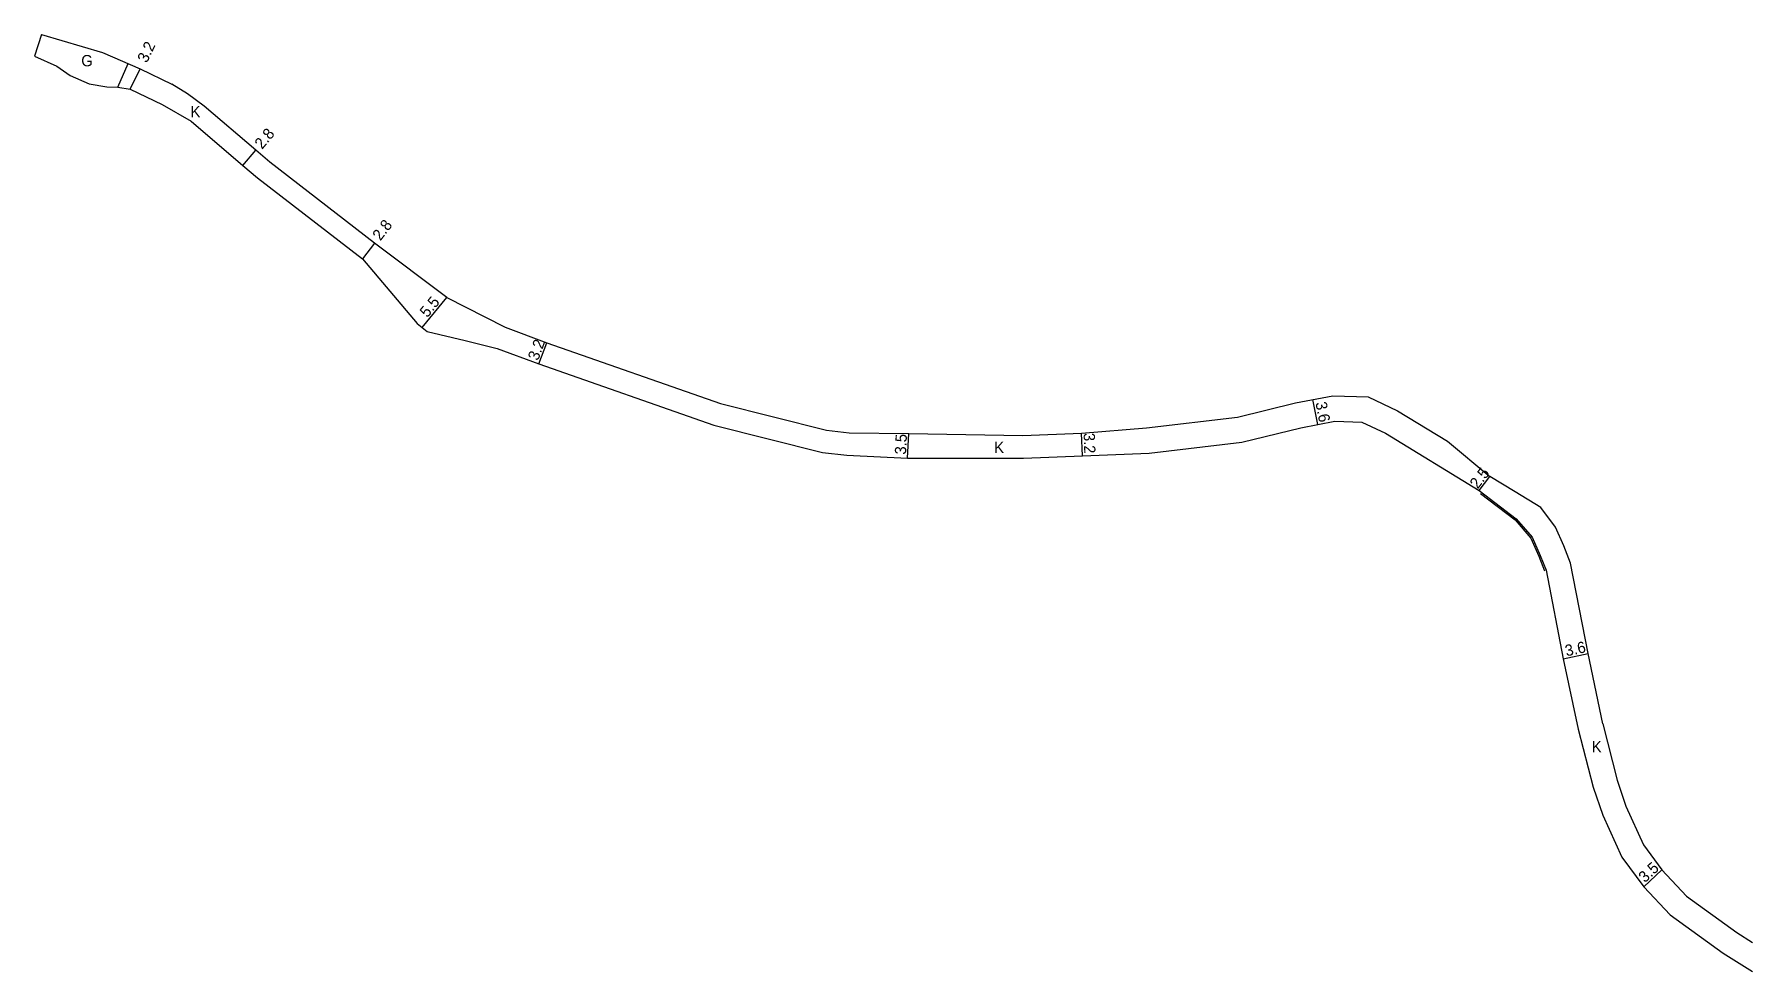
# Model space of a CAD drawing. Header units: metres. Extents: x -7200 to -4000, y -101400 to -99000.
# Drawn here: x -6643.2 to -6400, y -101064.2 to -100931.5 of the extents above; entities that cross this region are included whole.
import ezdxf

# ---------------------------------------------------------------- set-up
doc = ezdxf.new("R2010")
doc.units = ezdxf.units.M
doc.header["$LTSCALE"] = 2.5
for name, color, linetype in [('幅員', 7, 'Continuous'), ('歩道・分離帯・安全施設', 7, 'Continuous'), ('舗装', 7, 'Continuous'), ('道路', 7, 'Continuous')]:
    doc.layers.add(name, color=color, linetype=linetype)
doc.styles.get("Standard").update_dxf_attribs({"font": ''})
doc.styles.get('Standard').set_extended_font_data('@MS PGothic')

msp = doc.modelspace()

# ---------------------------------------------------------------- texts
at = {"layer": '幅員'}
for s, rotation, p in [('3.2', 64.3537, (-6627.29, -100935.6)), ('2.8', 49.8649, (-6610.98, -100947.82)), ('2.8', 52.3065, (-6594.24, -100960.78)), ('5.5', 50.5929, (-6587.59, -100971.65)), ('3.2', 69.4734, (-6571.93, -100977.75)), ('3.6', 280.9161, (-6461.89, -100983.63)), ('3.5', 87.2001, (-6519.84, -100990.98)), ('3.2', 272.1395, (-6494.71, -100987.92)), ('2.5', 52.5128, (-6438.91, -100995.91)), ('3.6', 11.9705, (-6426.36, -101019.53)), ('3.5', 43.4107, (-6415.24, -101051.65))]:
    msp.add_text(s, height=1.6, rotation=rotation, dxfattribs=at).set_placement(p)
at = {"layer": '舗装'}
for s, p in [('G', (-6636.58, -100935.99)), ('K', (-6621.11, -100943.21)), ('K', (-6507.35, -100990.74)), ('K', (-6422.77, -101033.11))]:
    msp.add_text(s, height=1.6, dxfattribs=at).set_placement(p)

# ---------------------------------------------------------------- linework, layer by layer
at = {"layer": '幅員'}
for points in [[(-6629.64, -100939.23), (-6628.25, -100936.35)], [(-6613.69, -100950.03), (-6611.89, -100947.88)], [(-6595.08, -100961.01), (-6596.79, -100963.23)], [(-6588.33, -100972.95), (-6584.84, -100968.7)], [(-6571.81, -100978.13), (-6570.69, -100975.13)], [(-6461.55, -100986.69), (-6462.23, -100983.16)], [(-6519.61, -100991.46), (-6519.44, -100987.97)], [(-6494.86, -100991.11), (-6494.98, -100987.92)], [(-6438.7, -100996.04), (-6437.18, -100994.05)], [(-6426.82, -101019.89), (-6423.3, -101019.14)], [(-6415.41, -101052.15), (-6412.87, -101049.75)]]:
    msp.add_lwpolyline(points, dxfattribs=at)
at = {"layer": '歩道・分離帯・安全施設'}
msp.add_lwpolyline([(-6438.52, -100996.45), (-6433.63, -101000.2), (-6431.38, -101002.77), (-6430.26, -101005.34), (-6429.44, -101007.42)], dxfattribs=at)
at = {"layer": '舗装'}
msp.add_lwpolyline([(-6631.39, -100938.93), (-6629.96, -100935.61)], dxfattribs=at)
at = {"layer": '道路'}
for points in [[(-6642.19, -100931.47), (-6643.22, -100934.53)], [(-6642.19, -100931.47), (-6633.57, -100934.05), (-6628.25, -100936.35), (-6623.74, -100938.52)], [(-6643.22, -100934.53), (-6640.04, -100935.96), (-6638.17, -100937.31), (-6635.48, -100938.48), (-6632.97, -100938.89), (-6631.39, -100938.93), (-6629.64, -100939.23), (-6625.12, -100941.4), (-6621.02, -100943.74), (-6613.69, -100950.03), (-6611.64, -100951.76), (-6596.79, -100963.23), (-6589.02, -100972.38), (-6587.64, -100973.51), (-6582.25, -100974.8), (-6577.7, -100975.93), (-6571.81, -100978.13), (-6547.02, -100986.79), (-6531.68, -100990.66), (-6528.23, -100991.04), (-6519.61, -100991.46), (-6503.23, -100991.44), (-6494.86, -100991.11), (-6485.4, -100990.74), (-6472.28, -100989.21), (-6463.94, -100987.16), (-6459.15, -100986.23), (-6455.3, -100986.35), (-6451.98, -100987.92), (-6438.7, -100996.04), (-6433.48, -101000.04), (-6431.2, -101002.65), (-6430.06, -101005.25), (-6429.23, -101007.34), (-6426.82, -101019.89), (-6424.71, -101029.83), (-6422.55, -101038.06), (-6421.2, -101042.02), (-6418.51, -101047.96), (-6415.41, -101052.15), (-6411.67, -101056.1), (-6404.19, -101061.53), (-6400, -101064.15)], [(-6584.84, -100968.7), (-6595.08, -100961.01), (-6609.88, -100949.58), (-6611.89, -100947.88), (-6619.19, -100941.62), (-6621.52, -100939.87), (-6623.74, -100938.52)], [(-6584.84, -100968.7), (-6579.46, -100971.44), (-6576.58, -100972.93), (-6570.69, -100975.13), (-6546.11, -100983.72), (-6531.11, -100987.5), (-6527.88, -100987.86)], [(-6519.44, -100987.97), (-6503.31, -100988.24), (-6494.98, -100987.92), (-6485.81, -100987.17), (-6472.92, -100985.67), (-6464.72, -100983.64), (-6459.44, -100982.62), (-6454.44, -100982.77), (-6450.26, -100984.74), (-6443.21, -100989.06), (-6437.18, -100994.05)], [(-6527.88, -100987.86), (-6519.44, -100987.97)], [(-6421.19, -101029.08), (-6423.3, -101019.14), (-6425.76, -101006.33), (-6426.73, -101003.87), (-6427.9, -101001.21), (-6430, -100998.44), (-6433.63, -100996.22), (-6437.18, -100994.05)], [(-6421.19, -101029.08), (-6419.19, -101037.05), (-6417.94, -101040.73), (-6415.47, -101046.21), (-6412.87, -101049.75), (-6409.35, -101053.45), (-6402.22, -101058.63), (-6400, -101060.02)]]:
    msp.add_lwpolyline(points, dxfattribs=at)

msp.set_redraw_order([(e.dxf.handle, doc.entitydb.next_handle()) for e in msp.query("TEXT MTEXT ATTDEF DIMENSION ARC_DIMENSION")])  # texts and dimensions are drawn at this point

doc.saveas('drawing.dxf')
